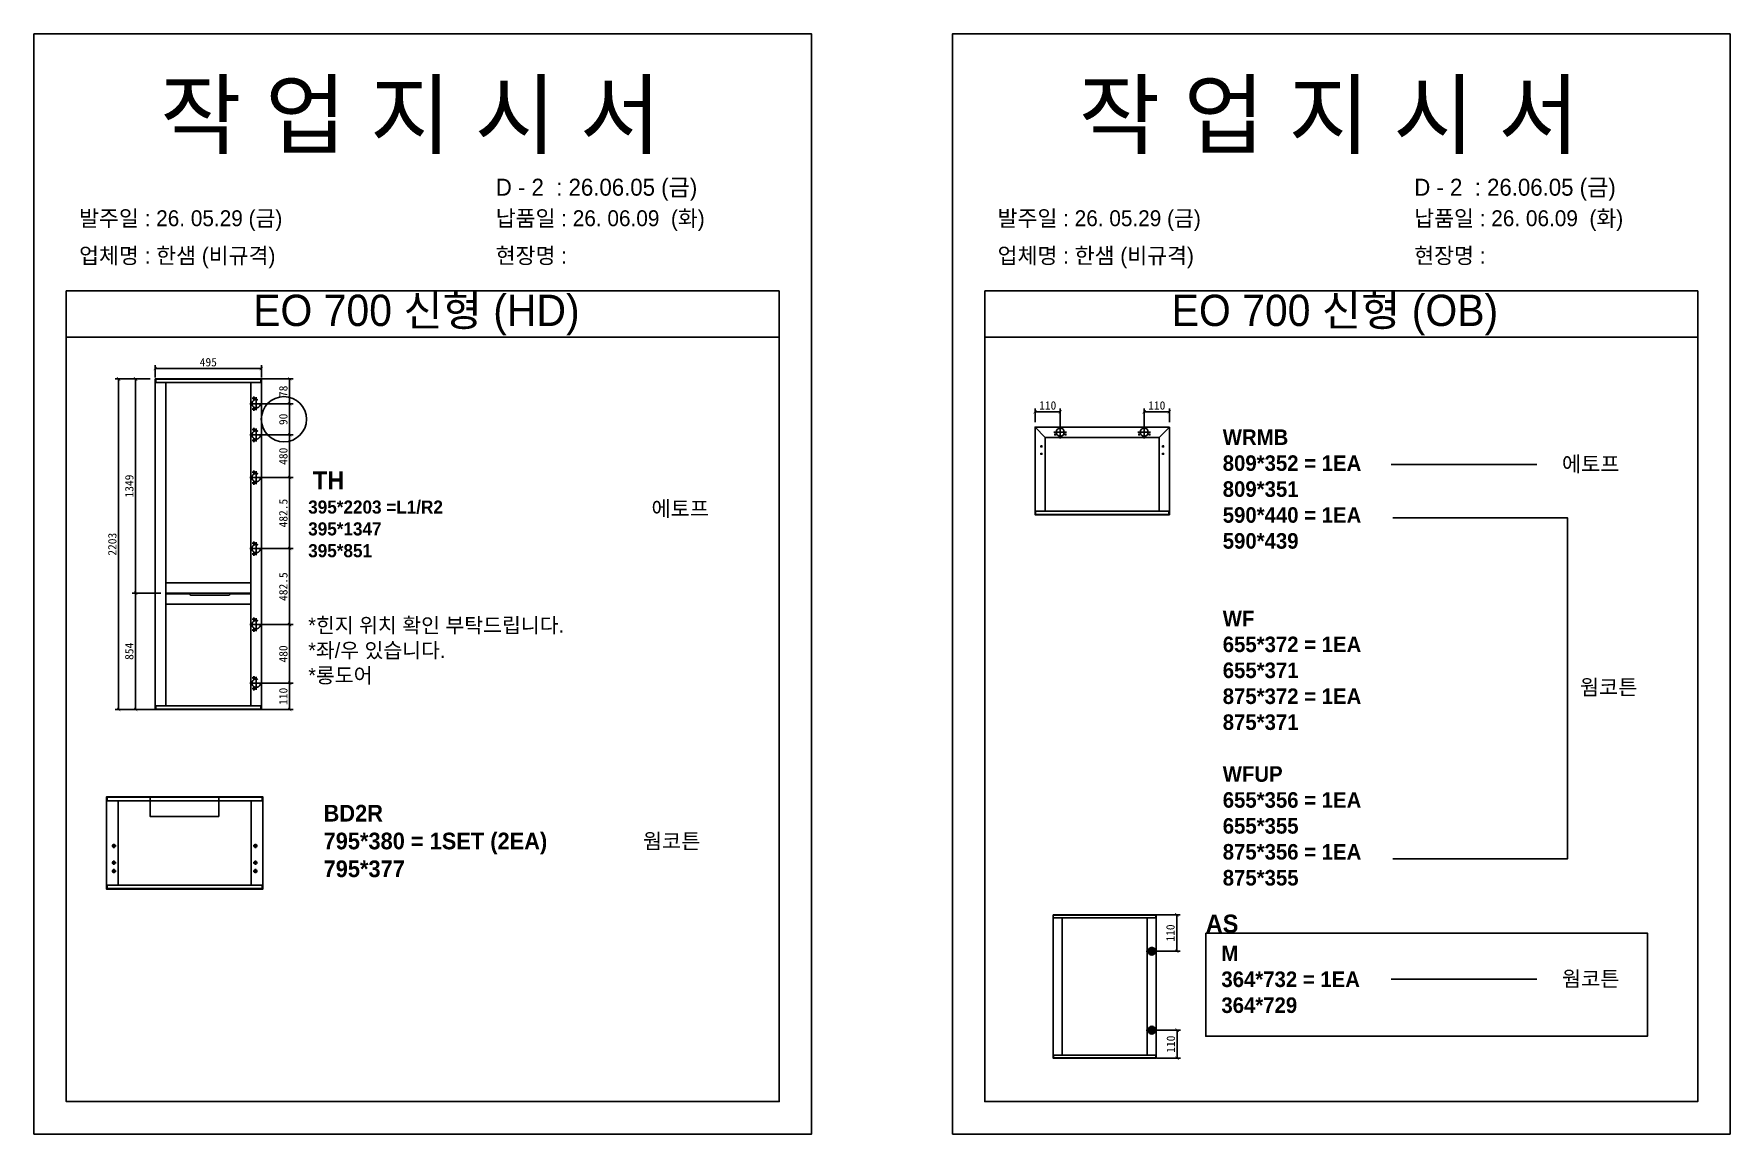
# Model space of a CAD drawing. Header units: millimetres. Extents: x -44117 to 256353, y -2095463 to 65325.
# Drawn here: x 110836 to 115882, y -973536 to -970265 of the extents above; entities that cross this region are included whole.
import ezdxf

# ---------------------------------------------------------------- set-up
doc = ezdxf.new("R2010")
doc.units = ezdxf.units.MM
doc.header["$LTSCALE"] = 10
doc.linetypes.add('CENTER', pattern=[50.8, 31.75, -6.35, 6.35, -6.35])
doc.linetypes.add('HIDDEN', pattern=[9.525, 6.35, -3.175])
doc.layers.add('CENTER', color=4, linetype='CENTER')
doc.layers.add('HIDDEN', color=3, linetype='HIDDEN')
doc.layers.add('Layer1', color=7, linetype='Continuous', lineweight=70)
doc.styles.add('MtX_Gulim', font='')
doc.styles.get('MtX_Gulim').set_extended_font_data('Gulim', bold=True)
doc.dimstyles.new('ISO-25', dxfattribs={"dimtxt": 2.5, "dimasz": 2.5, "dimexe": 1, "dimexo": 1, "dimtad": 1, "dimtxsty": 'Standard', "dimblk": 'ARCHTICK', "dimcen": 2.5, "dimadec": 0, "dimazin": 0, "dimtfac": 1, "dimtmove": 0, "dimatfit": 3, "dimfxl": 0, "dimarcsym": 0})

msp = doc.modelspace()

# ---------------------------------------------------------------- texts
at = {"linetype": 'Continuous', "style": 'MtX_Gulim'}
for s, height, p in [('에토프', 45.499705, (115381.62134, -971566.40484)), ('TH', 53.577179, (111666.23606, -971619.01409)), ('웜코튼', 45.499705, (115434.98402, -972230.10307)), ('AS', 53.577179, (114321.92529, -972937.29508)), ('웜코튼', 45.499705, (115381.62134, -973097.24649))]:
    msp.add_text(s, height=height, dxfattribs=at).set_placement(p)
at = {"attachment_point": 1}
for s, width, gutter_width, heights, insert, char_height in [('{\\fGulim|b0|i0|c129|p50;작 업 지 시 서}', 4553.9528048, 17.21164, [-214.58863], (111212.03012, -970408.16034), 192.7704086), ('{\\fGulim|b0|i0|c129|p50;작 업 지 시 서}', 4553.9528048, 17.21164, [-214.58863], (113944.19892, -970408.16034), 192.7704086), ('\\pt11;{\\fGulim|b0|i0|c129|p50;발주일 : 26. 05.29 (금)}', 4553.9528048, 17.21164, [47.50981], (110970.77884, -970789.1854), 47.2287501), ('{\\fGulim|b0|i0|c129|p50;납품일 : 26. 06.09  (화)}', 4553.9528048, 17.21164, [48.31684], (112209.98686, -970789.1854), 47.2287501), ('\\pt11;{\\fGulim|b0|i0|c129|p50;발주일 : 26. 05.29 (금)}', 4553.9528048, 17.21164, [47.50981], (113702.94764, -970789.1854), 47.2287501), ('{\\fGulim|b0|i0|c129|p50;납품일 : 26. 06.09  (화)}', 4553.9528048, 17.21164, [48.31684], (114942.15567, -970789.1854), 47.2287501), ('{\\fGulim|b0|i0|c129|p50;업체명 : 한샘 (비규격)}', 4553.9528048, 17.21164, [49.72484], (110970.77884, -970900.24343), 47.2287501), ('{\\fGulim|b0|i0|c129|p50;현장명 :  }', 4553.9528048, 17.21164, [52.69999], (112209.98686, -970900.24343), 47.2287501), ('{\\fGulim|b0|i0|c129|p50;업체명 : 한샘 (비규격)}', 4553.9528048, 17.21164, [49.72484], (113702.94764, -970900.24343), 47.2287501), ('{\\fGulim|b0|i0|c129|p50;현장명 :  }', 4553.9528048, 17.21164, [52.69999], (114942.15567, -970900.24343), 47.2287501), ('{\\fGulim|b0|i0|c129|p50;EO 700 신형 (HD)}', 2199.0574109, 8.31133, [-117.13327], (111488.50585, -971040.17724), 93.0868662), ('{\\fGulim|b0|i0|c129|p50;EO 700 신형 (OB)}', 2199.0574109, 8.31133, [-117.13327], (114220.67465, -971040.17724), 93.0868662), ('{\\f굴림|b1|i0|c129|p50;WRMB\\P809*352 = 1EA\\P\\C1;809*351\\P\\C256;590*440 = 1EA\\P\\C1;590*439}', 13987.5428721, 179.89219, [-356.41906], (114372.67895, -971440.83494), 46.2579928), ('{\\f굴림|b1|i0|c129|p50;395*2203 =L1/R2\\P\\C1;395*1347\\P395*851}', 11769.5052121, 151.36626, [-173.45338], (111652.3269, -971652.27887), 38.9227538), ('{\\f굴림|b1|i0|c129|p50;에토프}', 13746.5878503, 176.7933, [-50.57251], (112673.35164, -971653.58488), 45.4611341), ('{\\fGulim|b0|i0|c129|p50;*힌지 위치 확인 부탁드립니다.\\P*좌/우 있습니다.\\P*롱도어}', 1055.7982644, 3.99038, [-205.09267], (111652.46973, -972000.93298), 44.6923083), ('{\\f굴림|b1|i0|c129|p50;WF\\P655*372 = 1EA\\P\\C1;655*371\\P\\C256;875*372 = 1EA\\P\\C1;875*371\\P\\P\\C256;WFUP\\P655*356 = 1EA\\P\\C1;655*355\\P\\C256;875*356 = 1EA\\P\\C1;875*355}', 13987.5428721, 179.89219, [-819.61087], (114372.67895, -971979.79793), 46.2579928), ('{\\f굴림|b1|i0|c129|p50;BD2R\\P795*380 = 1SET (2EA)\\P\\C1;795*377}', 14993.694483, 192.8322, [-221.8882], (111698.02486, -972557.31147), 49.5854217), ('{\\f굴림|b1|i0|c129|p50;웜코튼}', 13746.5878503, 176.7933, [-49.06916], (112647.83363, -972642.42445), 45.4611341), ('{\\f굴림|b1|i0|c129|p50;M\\P364*732 = 1EA\\P\\C1;364*729}', 13987.5428721, 179.89219, [-201.981], (114368.61763, -972975.70137), 46.2579928)]:
    msp.add_mtext_dynamic_manual_height_columns(s, width=width, gutter_width=gutter_width, heights=heights, dxfattribs=dict(at, insert=insert, char_height=char_height))
at = {"color": 1, "char_height": 50.4900421, "attachment_point": 1}
for insert in [(112210.25269, -970695.30124), (114942.4215, -970695.30124)]:
    msp.add_mtext_dynamic_manual_height_columns('{\\fGulim|b0|i0|c129|p50;D - 2  : 26.06.05 (금)}', width=4868.417403, gutter_width=18.40016, heights=[51.65327], dxfattribs=dict(at, insert=insert))

# ---------------------------------------------------------------- blocks, each defined once
blk = doc.blocks.new('_ArchTick')
at = {"color": 0, "linetype": 'ByBlock', "const_width": 0.15}
blk.add_lwpolyline([(-0.5, -0.5), (0.5, 0.5)], dxfattribs=at)
blk = doc.blocks.new('*D6640')
at = {"color": 0, "lineweight": -2}
for p, q in [((111512.5, -971290.7), (111607.1, -971290.7)), ((111597.1, -971290.7), (111597.1, -971364.3)), ((111512.5, -971364.3), (111607.1, -971364.3))]:
    blk.add_line(p, q, dxfattribs=at)
at = {"layer": 'Defpoints', "color": 0}
for p in [(111497.5, -971290.7), (111497.5, -971364.3), (111597.1, -971364.3)]:
    blk.add_point(p, dxfattribs=at)
at = {"color": 0, "lineweight": -2, "xscale": 10, "yscale": 10, "zscale": 10}
for p, rotation in [((111597.1, -971290.7), 90), ((111597.1, -971364.3), 270)]:
    blk.add_blockref('_ArchTick', p, dxfattribs=dict(at, rotation=rotation))
at = {"color": 0, "insert": (111578.3, -971327.5), "char_height": 25, "attachment_point": 5, "rotation": 90}
blk.add_mtext('78', dxfattribs=at)
blk = doc.blocks.new('*D6641')
at = {"color": 0, "lineweight": -2}
for p, q in [((111214.1, -971927.7), (111128.8, -971927.7)), ((111138.8, -971927.7), (111138.8, -972273.7)), ((111214.1, -972273.7), (111128.8, -972273.7))]:
    blk.add_line(p, q, dxfattribs=at)
at = {"layer": 'Defpoints', "color": 0}
for p in [(111229.1, -971927.7), (111138.8, -972273.7), (111229.1, -972273.7)]:
    blk.add_point(p, dxfattribs=at)
at = {"color": 0, "lineweight": -2, "xscale": 10, "yscale": 10, "zscale": 10}
for p, rotation in [((111138.8, -971927.7), 90), ((111138.8, -972273.7), 270)]:
    blk.add_blockref('_ArchTick', p, dxfattribs=dict(at, rotation=rotation))
at = {"color": 0, "insert": (111120.1, -972100.7), "char_height": 25, "attachment_point": 5, "rotation": 90}
blk.add_mtext('854', dxfattribs=at)
blk = doc.blocks.new('*D6642')
at = {"color": 0, "lineweight": -2}
for p, q in [((111512.5, -972195.6), (111607.1, -972195.6)), ((111597.1, -972195.6), (111597.1, -972273.7)), ((111512.5, -972273.7), (111607.1, -972273.7))]:
    blk.add_line(p, q, dxfattribs=at)
at = {"layer": 'Defpoints', "color": 0}
for p in [(111497.5, -972195.6), (111497.5, -972273.7), (111597.1, -972273.7)]:
    blk.add_point(p, dxfattribs=at)
at = {"color": 0, "lineweight": -2, "xscale": 10, "yscale": 10, "zscale": 10}
for p, rotation in [((111597.1, -972195.6), 90), ((111597.1, -972273.7), 270)]:
    blk.add_blockref('_ArchTick', p, dxfattribs=dict(at, rotation=rotation))
at = {"color": 0, "insert": (111578.3, -972234.6), "char_height": 25, "attachment_point": 5, "rotation": 90}
blk.add_mtext('110', dxfattribs=at)
blk = doc.blocks.new('*D6643')
at = {"color": 0, "lineweight": -2}
for p, q in [((111182.5, -971290.7), (111128.8, -971290.7)), ((111138.8, -971290.7), (111138.8, -971927.7)), ((111214.1, -971927.7), (111128.8, -971927.7))]:
    blk.add_line(p, q, dxfattribs=at)
at = {"layer": 'Defpoints', "color": 0}
for p in [(111197.5, -971290.7), (111138.8, -971927.7), (111229.1, -971927.7)]:
    blk.add_point(p, dxfattribs=at)
at = {"color": 0, "lineweight": -2, "xscale": 10, "yscale": 10, "zscale": 10}
for p, rotation in [((111138.8, -971290.7), 90), ((111138.8, -971927.7), 270)]:
    blk.add_blockref('_ArchTick', p, dxfattribs=dict(at, rotation=rotation))
at = {"color": 0, "insert": (111120.1, -971609.2), "char_height": 25, "attachment_point": 5, "rotation": 90}
blk.add_mtext('1349', dxfattribs=at)
blk = doc.blocks.new('*D6644')
at = {"color": 0, "lineweight": -2}
for p, q in [((111512.5, -971584.2), (111607.1, -971584.2)), ((111597.1, -971584.2), (111597.1, -971795.3)), ((111512.5, -971795.3), (111607.1, -971795.3))]:
    blk.add_line(p, q, dxfattribs=at)
at = {"layer": 'Defpoints', "color": 0}
for p in [(111497.5, -971584.2), (111497.5, -971795.3), (111597.1, -971795.3)]:
    blk.add_point(p, dxfattribs=at)
at = {"color": 0, "lineweight": -2, "xscale": 10, "yscale": 10, "zscale": 10}
for p, rotation in [((111597.1, -971584.2), 90), ((111597.1, -971795.3), 270)]:
    blk.add_blockref('_ArchTick', p, dxfattribs=dict(at, rotation=rotation))
at = {"color": 0, "insert": (111578.3, -971689.7), "char_height": 25, "attachment_point": 5, "rotation": 90}
blk.add_mtext('482.5', dxfattribs=at)
blk = doc.blocks.new('*D6645')
at = {"color": 0, "lineweight": -2}
for p, q in [((111512.5, -971795.3), (111607.1, -971795.3)), ((111597.1, -971795.3), (111597.1, -972021.4)), ((111512.5, -972021.4), (111607.1, -972021.4))]:
    blk.add_line(p, q, dxfattribs=at)
at = {"layer": 'Defpoints', "color": 0}
for p in [(111497.5, -971795.3), (111497.5, -972021.4), (111597.1, -972021.4)]:
    blk.add_point(p, dxfattribs=at)
at = {"color": 0, "lineweight": -2, "xscale": 10, "yscale": 10, "zscale": 10}
for p, rotation in [((111597.1, -971795.3), 90), ((111597.1, -972021.4), 270)]:
    blk.add_blockref('_ArchTick', p, dxfattribs=dict(at, rotation=rotation))
at = {"color": 0, "insert": (111578.3, -971908.3), "char_height": 25, "attachment_point": 5, "rotation": 90}
blk.add_mtext('482.5', dxfattribs=at)
blk = doc.blocks.new('*D6646')
at = {"color": 0, "lineweight": -2}
for p, q in [((111512.5, -972021.4), (111607.1, -972021.4)), ((111597.1, -972021.4), (111597.1, -972195.6)), ((111512.5, -972195.6), (111607.1, -972195.6))]:
    blk.add_line(p, q, dxfattribs=at)
at = {"layer": 'Defpoints', "color": 0}
for p in [(111497.5, -972021.4), (111497.5, -972195.6), (111597.1, -972195.6)]:
    blk.add_point(p, dxfattribs=at)
at = {"color": 0, "lineweight": -2, "xscale": 10, "yscale": 10, "zscale": 10}
for p, rotation in [((111597.1, -972021.4), 90), ((111597.1, -972195.6), 270)]:
    blk.add_blockref('_ArchTick', p, dxfattribs=dict(at, rotation=rotation))
at = {"color": 0, "insert": (111578.3, -972108.5), "char_height": 25, "attachment_point": 5, "rotation": 90}
blk.add_mtext('480', dxfattribs=at)
blk = doc.blocks.new('*D6647')
at = {"color": 0, "lineweight": -2}
for p, q in [((111512.5, -971457.3), (111607.1, -971457.3)), ((111597.1, -971457.3), (111597.1, -971584.2)), ((111512.5, -971584.2), (111607.1, -971584.2))]:
    blk.add_line(p, q, dxfattribs=at)
at = {"layer": 'Defpoints', "color": 0}
for p in [(111497.5, -971457.3), (111497.5, -971584.2), (111597.1, -971584.2)]:
    blk.add_point(p, dxfattribs=at)
at = {"color": 0, "lineweight": -2, "xscale": 10, "yscale": 10, "zscale": 10}
for p, rotation in [((111597.1, -971457.3), 90), ((111597.1, -971584.2), 270)]:
    blk.add_blockref('_ArchTick', p, dxfattribs=dict(at, rotation=rotation))
at = {"color": 0, "insert": (111578.3, -971520.7), "char_height": 25, "attachment_point": 5, "rotation": 90}
blk.add_mtext('480', dxfattribs=at)
blk = doc.blocks.new('*D6648')
at = {"color": 0, "lineweight": -2}
for p, q in [((111182.5, -971290.7), (111078.3, -971290.7)), ((111088.3, -971290.7), (111088.3, -972273.7)), ((111182.5, -972273.7), (111078.3, -972273.7))]:
    blk.add_line(p, q, dxfattribs=at)
at = {"layer": 'Defpoints', "color": 0}
for p in [(111197.5, -971290.7), (111088.3, -972273.7), (111197.5, -972273.7)]:
    blk.add_point(p, dxfattribs=at)
at = {"color": 0, "lineweight": -2, "xscale": 10, "yscale": 10, "zscale": 10}
for p, rotation in [((111088.3, -971290.7), 90), ((111088.3, -972273.7), 270)]:
    blk.add_blockref('_ArchTick', p, dxfattribs=dict(at, rotation=rotation))
at = {"color": 0, "insert": (111069.6, -971782.2), "char_height": 25, "attachment_point": 5, "rotation": 90}
blk.add_mtext('2203', dxfattribs=at)
blk = doc.blocks.new('*D6649')
at = {"color": 0, "lineweight": -2}
for p, q in [((111197.2, -971286.4), (111197.2, -971249.7)), ((111197.2, -971259.7), (111513.2, -971259.7)), ((111513.2, -971286.4), (111513.2, -971249.7))]:
    blk.add_line(p, q, dxfattribs=at)
at = {"layer": 'Defpoints', "color": 0}
for p in [(111513.2, -971259.7), (111197.2, -971301.4), (111513.2, -971301.4)]:
    blk.add_point(p, dxfattribs=at)
at = {"color": 0, "lineweight": -2, "xscale": 10, "yscale": 10, "zscale": 10, "rotation": 180}
blk.add_blockref('_ArchTick', (111197.2, -971259.7), dxfattribs=at)
at = {"color": 0, "lineweight": -2, "xscale": 10, "yscale": 10, "zscale": 10}
blk.add_blockref('_ArchTick', (111513.2, -971259.7), dxfattribs=at)
at = {"color": 0, "insert": (111355.2, -971241), "char_height": 25, "attachment_point": 5}
blk.add_mtext('495', dxfattribs=at)
blk = doc.blocks.new('*D6650')
at = {"color": 0, "lineweight": -2}
for p, q in [((111512.5, -971364.3), (111607.1, -971364.3)), ((111597.1, -971364.3), (111597.1, -971457.3)), ((111512.5, -971457.3), (111607.1, -971457.3))]:
    blk.add_line(p, q, dxfattribs=at)
at = {"layer": 'Defpoints', "color": 0}
for p in [(111497.5, -971364.3), (111497.5, -971457.3), (111597.1, -971457.3)]:
    blk.add_point(p, dxfattribs=at)
at = {"color": 0, "lineweight": -2, "xscale": 10, "yscale": 10, "zscale": 10}
for p, rotation in [((111597.1, -971364.3), 90), ((111597.1, -971457.3), 270)]:
    blk.add_blockref('_ArchTick', p, dxfattribs=dict(at, rotation=rotation))
at = {"color": 0, "insert": (111578.3, -971410.8), "char_height": 25, "attachment_point": 5, "rotation": 90}
blk.add_mtext('90', dxfattribs=at)
blk = doc.blocks.new('*D6651')
at = {"color": 0, "lineweight": -2}
for p, q in [((113814.6, -971419.3), (113814.6, -971378.4)), ((113814.6, -971388.4), (113889.4, -971388.4)), ((113889.4, -971434), (113889.4, -971378.4))]:
    blk.add_line(p, q, dxfattribs=at)
at = {"layer": 'Defpoints', "color": 0}
for p in [(113889.4, -971388.4), (113814.6, -971434.3), (113889.4, -971449)]:
    blk.add_point(p, dxfattribs=at)
at = {"color": 0, "lineweight": -2, "xscale": 10, "yscale": 10, "zscale": 10, "rotation": 180}
blk.add_blockref('_ArchTick', (113814.6, -971388.4), dxfattribs=at)
at = {"color": 0, "lineweight": -2, "xscale": 10, "yscale": 10, "zscale": 10}
blk.add_blockref('_ArchTick', (113889.4, -971388.4), dxfattribs=at)
at = {"color": 0, "insert": (113852, -971369.7), "char_height": 25, "attachment_point": 5}
blk.add_mtext('110', dxfattribs=at)
blk = doc.blocks.new('*D6652')
at = {"color": 0, "lineweight": -2}
for p, q in [((114139.1, -971434), (114139.1, -971378.4)), ((114139.1, -971388.4), (114213.9, -971388.4)), ((114213.9, -971419.3), (114213.9, -971378.4))]:
    blk.add_line(p, q, dxfattribs=at)
at = {"layer": 'Defpoints', "color": 0}
for p in [(114213.9, -971388.4), (114213.9, -971434.3), (114139.1, -971449)]:
    blk.add_point(p, dxfattribs=at)
at = {"color": 0, "lineweight": -2, "xscale": 10, "yscale": 10, "zscale": 10, "rotation": 180}
blk.add_blockref('_ArchTick', (114139.1, -971388.4), dxfattribs=at)
at = {"color": 0, "lineweight": -2, "xscale": 10, "yscale": 10, "zscale": 10}
blk.add_blockref('_ArchTick', (114213.9, -971388.4), dxfattribs=at)
at = {"color": 0, "insert": (114176.5, -971369.7), "char_height": 25, "attachment_point": 5}
blk.add_mtext('110', dxfattribs=at)
blk = doc.blocks.new('*D6653')
at = {"color": 0, "lineweight": -2}
for p, q in [((114176.7, -972884.2), (114246, -972884.2)), ((114236, -972992.5), (114236, -972884.2)), ((114176.7, -972992.5), (114246, -972992.5))]:
    blk.add_line(p, q, dxfattribs=at)
at = {"layer": 'Defpoints', "color": 0}
for p in [(114161.7, -972884.2), (114236, -972884.2), (114161.7, -972992.5)]:
    blk.add_point(p, dxfattribs=at)
at = {"color": 0, "lineweight": -2, "xscale": 10, "yscale": 10, "zscale": 10}
for p, rotation in [((114236, -972884.2), 90), ((114236, -972992.5), 270)]:
    blk.add_blockref('_ArchTick', p, dxfattribs=dict(at, rotation=rotation))
at = {"color": 0, "insert": (114217.2, -972938.4), "char_height": 25, "attachment_point": 5, "rotation": 90}
blk.add_mtext('110', dxfattribs=at)
blk = doc.blocks.new('*D6654')
at = {"color": 0, "lineweight": -2}
for p, q in [((114176.7, -973227.4), (114247.1, -973227.4)), ((114237.1, -973227.4), (114237.1, -973310.7)), ((114176.7, -973310.7), (114247.1, -973310.7))]:
    blk.add_line(p, q, dxfattribs=at)
at = {"layer": 'Defpoints', "color": 0}
for p in [(114161.7, -973227.4), (114161.7, -973310.7), (114237.1, -973310.7)]:
    blk.add_point(p, dxfattribs=at)
at = {"color": 0, "lineweight": -2, "xscale": 10, "yscale": 10, "zscale": 10}
for p, rotation in [((114237.1, -973227.4), 90), ((114237.1, -973310.7), 270)]:
    blk.add_blockref('_ArchTick', p, dxfattribs=dict(at, rotation=rotation))
at = {"color": 0, "insert": (114218.4, -973269), "char_height": 25, "attachment_point": 5, "rotation": 90}
blk.add_mtext('110', dxfattribs=at)

# ---------------------------------------------------------------- dimensions: what is measured, and where the dimension line sits
for base, p1, p2, text, picture, middle in [((111513.16493, -971259.73949), (111197.19185, -971301.37179), (111513.16493, -971301.37179), '495', '*D6649', (111355.17839, -971240.98949)), ((113889.40268, -971388.40101), (113814.64972, -971434.25888), (113889.40268, -971449.00373), '110', '*D6651', (113852.0262, -971369.65101)), ((114213.89172, -971388.40101), (114139.13877, -971449.00373), (114213.89172, -971434.25888), '110', '*D6652', (114176.51524, -971369.65101))]:
    dim = msp.add_linear_dim(base=base, p1=p1, p2=p2, text=text, dimstyle='ISO-25', override={"dimscale": 10, "dimasz": 1, "dimexo": 1.5, "dimtxsty": 'Standard'})
    dim.commit()
    dim.dimension.update_dxf_attribs({"geometry": picture, "text_midpoint": middle})
for base, p1, p2, text, picture, middle in [((111088.33294, -972273.68541), (111197.54688, -971290.71759), (111197.54688, -972273.68541), '2203', '*D6648', (111069.58294, -971782.2015)), ((111138.80627, -971927.66335), (111197.54688, -971290.71759), (111229.14418, -971927.66335), '1349', '*D6643', (111120.05627, -971609.19047)), ((111597.08927, -971364.28933), (111497.54379, -971290.71759), (111497.54379, -971364.28933), '78', '*D6640', (111578.33927, -971327.50346)), ((111597.08927, -971457.32922), (111497.54379, -971364.28932), (111497.54379, -971457.32922), '90', '*D6650', (111578.33927, -971410.80927)), ((111597.08927, -971584.15084), (111497.54379, -971457.32921), (111497.54379, -971584.15084), '480', '*D6647', (111578.33927, -971520.74003)), ((111597.08927, -971795.26609), (111497.54379, -971584.15084), (111497.54379, -971795.26609), '482.5', '*D6644', (111578.33927, -971689.70847)), ((111597.08927, -972021.37701), (111497.54379, -971795.26609), (111497.54379, -972021.37701), '482.5', '*D6645', (111578.33927, -971908.32155)), ((111138.80627, -972273.68541), (111229.14418, -971927.66335), (111229.14418, -972273.68541), '854', '*D6641', (111120.05627, -972100.67438)), ((111597.08927, -972195.57971), (111497.54379, -972021.37701), (111497.54379, -972195.57971), '480', '*D6646', (111578.33927, -972108.47836)), ((111597.08927, -972273.68541), (111497.54379, -972195.57971), (111497.54379, -972273.68541), '110', '*D6642', (111578.33927, -972234.63256)), ((114235.95017, -972884.2224), (114161.69948, -972992.51042), (114161.69948, -972884.2224), '110', '*D6653', (114217.20017, -972938.36641)), ((114237.13775, -973310.66517), (114161.69948, -973227.35873), (114161.69948, -973310.66517), '110', '*D6654', (114218.38775, -973269.01195))]:
    dim = msp.add_linear_dim(base=base, p1=p1, p2=p2, angle=90, text=text, dimstyle='ISO-25', override={"dimscale": 10, "dimasz": 1, "dimexo": 1.5, "dimtxsty": 'Standard'})
    dim.commit()
    dim.dimension.update_dxf_attribs({"geometry": picture, "text_midpoint": middle})

# ---------------------------------------------------------------- linework, layer by layer
for p, q in [((113053.25381, -971029.16637), (110932.77931, -971029.16637)), ((115785.42262, -971029.16637), (113664.94812, -971029.16637)), ((113053.25381, -971166.85952), (110932.77931, -971166.85952)), ((115785.42262, -971166.85952), (113664.94812, -971166.85952)), ((111197.19185, -971291.07261), (111197.19185, -972273.33039)), ((111197.19185, -971291.07261), (111197.19185, -971301.37179)), ((111513.16493, -971291.71166), (111197.19185, -971291.71166)), ((111512.8099, -971290.71759), (111197.54688, -971290.71759)), ((111198.96698, -971290.71759), (111198.96698, -971301.37179)), ((111511.3898, -971290.71759), (111511.3898, -971301.37179)), ((111513.16493, -971291.07261), (111513.16493, -971301.37179)), ((111197.19185, -971301.37179), (111513.16493, -971301.37179)), ((111229.14418, -971301.37179), (111229.14418, -972263.03121)), ((111481.2126, -971301.37179), (111481.2126, -972263.03121)), ((111513.16493, -971301.37179), (111513.16493, -972273.33039)), ((113814.30681, -971434.25888), (113814.30681, -971694.1797)), ((113844.82522, -971464.77729), (113814.40725, -971434.01641)), ((114213.89172, -971433.91598), (113814.64972, -971433.91598)), ((113889.40267, -971467.7075), (113889.40267, -971430.29996)), ((114139.13877, -971467.7075), (114139.13877, -971430.29996)), ((114183.71622, -971464.77729), (114214.13419, -971434.01641)), ((114214.23462, -971694.1797), (114214.23462, -971434.25888)), ((113829.73747, -971491.52376), (113836.59554, -971491.52376)), ((113833.16651, -971488.09472), (113833.16651, -971494.95279)), ((113844.82522, -971464.77729), (113844.82522, -971684.9213)), ((114183.71622, -971464.77729), (113844.82522, -971464.77729)), ((113908.10645, -971449.00373), (113870.69891, -971449.00373)), ((113876.71525, -971455.8618), (113871.22879, -971455.8618)), ((113873.97202, -971453.11857), (113873.97202, -971458.60502)), ((113907.57656, -971455.8618), (113902.0901, -971455.8618)), ((113904.83333, -971453.11857), (113904.83333, -971458.60502)), ((114120.435, -971449.00373), (114157.84254, -971449.00373)), ((114126.45135, -971455.8618), (114120.96489, -971455.8618)), ((114123.70812, -971453.11857), (114123.70812, -971458.60502)), ((114157.31266, -971455.8618), (114151.8262, -971455.8618)), ((114154.56943, -971453.11857), (114154.56943, -971458.60502)), ((114183.71622, -971684.2355), (114183.71622, -971464.77729)), ((114198.80397, -971491.52376), (114191.9459, -971491.52376)), ((114195.37494, -971488.09472), (114195.37494, -971494.95279)), ((113829.73747, -971513.46958), (113836.59554, -971513.46958)), ((113833.16651, -971510.04054), (113833.16651, -971516.89861)), ((114198.80397, -971513.46958), (114191.9459, -971513.46958)), ((114195.37494, -971510.04054), (114195.37494, -971516.89861)), ((113814.30681, -971684.2355), (114214.23462, -971684.2355)), ((113814.30681, -971693.56247), (114213.89172, -971693.56247)), ((113814.64972, -971694.5226), (114213.89172, -971694.5226)), ((113816.02133, -971684.2355), (113816.02133, -971694.5226)), ((114212.52011, -971694.5226), (114212.52011, -971684.2355)), ((111197.19185, -972263.03121), (111513.16493, -972263.03121)), ((111197.19185, -972273.33039), (111197.19185, -972263.03121)), ((111513.16493, -972272.69134), (111197.19185, -972272.69134)), ((111512.8099, -972273.68541), (111197.54688, -972273.68541)), ((111198.96698, -972273.68541), (111198.96698, -972263.03121)), ((111511.3898, -972273.68541), (111511.3898, -972263.03121)), ((111513.16493, -972273.33039), (111513.16493, -972263.03121)), ((111051.82429, -972534.01609), (111051.82429, -972807.21139)), ((111517.58705, -972534.72061), (111051.82429, -972534.72061)), ((111517.58705, -972545.36661), (111051.82429, -972545.36661)), ((111517.19565, -972533.62469), (111052.21569, -972533.62469)), ((111053.78127, -972533.62469), (111053.78127, -972545.36661)), ((111087.05004, -972545.36661), (111087.05004, -972795.86087)), ((111482.36129, -972795.86087), (111482.36129, -972545.36661)), ((111515.63006, -972533.62469), (111515.63006, -972545.36661)), ((111517.58705, -972807.21139), (111517.58705, -972534.01609)), ((111080.59199, -972679.22448), (111067.67588, -972679.22448)), ((111074.13393, -972672.76642), (111074.13393, -972685.68253)), ((111488.81935, -972679.22448), (111501.73546, -972679.22448)), ((111495.2774, -972672.76642), (111495.2774, -972685.68253)), ((111080.59199, -972729.32333), (111067.67588, -972729.32333)), ((111080.59199, -972754.37276), (111067.67588, -972754.37276)), ((111074.13393, -972722.86527), (111074.13393, -972735.78138)), ((111074.13393, -972747.9147), (111074.13393, -972760.83081)), ((111488.81935, -972729.32333), (111501.73546, -972729.32333)), ((111488.81935, -972754.37276), (111501.73546, -972754.37276)), ((111495.2774, -972722.86527), (111495.2774, -972735.78138)), ((111495.2774, -972747.9147), (111495.2774, -972760.83081)), ((111517.58705, -972795.86087), (111051.82429, -972795.86087)), ((111053.78127, -972795.86087), (111053.78127, -972807.60279)), ((111515.63006, -972807.60279), (111515.63006, -972795.86087)), ((111517.58705, -972806.50687), (111051.82429, -972806.50687)), ((111052.21569, -972807.60279), (111517.19565, -972807.60279)), ((113867.92568, -972884.52875), (113867.92568, -973310.35881)), ((114174.9494, -972885.08018), (113867.92568, -972885.08018)), ((114174.9494, -972893.41297), (113867.92568, -972893.41297)), ((114174.64305, -972884.2224), (113868.23204, -972884.2224)), ((113895.19106, -972892.80027), (113895.19106, -973301.4746)), ((114147.37767, -973301.4746), (114147.37767, -972893.41297)), ((114173.41764, -972893.41297), (114173.41764, -972884.2224)), ((114174.9494, -973310.35881), (114174.9494, -972884.52875)), ((114174.9494, -973301.4746), (113867.92568, -973301.4746)), ((114174.9494, -973309.80739), (113867.92568, -973309.80739)), ((114174.64305, -973310.66517), (113868.23204, -973310.66517)), ((113869.45745, -973310.66517), (113869.45745, -973301.4746)), ((114173.41764, -973301.4746), (114173.41764, -973310.66517))]:
    msp.add_line(p, q)
at = {"ltscale": 10}
for p, q in [((111481.2126, -971896.5653), (111229.14418, -971896.5653)), ((111481.2126, -971927.66335), (111229.14418, -971927.66335)), ((111229.14418, -971929.40193), (111300.5044, -971929.40193)), ((111300.5044, -971931.21578), (111300.5044, -971927.66335)), ((111416.9529, -971933.34594), (111302.63455, -971933.34594)), ((111419.08306, -971931.21578), (111419.08306, -971927.66335)), ((111419.08306, -971929.40193), (111481.2126, -971929.40193)), ((111481.2126, -971960.46757), (111229.14418, -971960.46757))]:
    msp.add_line(p, q, dxfattribs=at)
for points in [[(110836.39411, -973536.32492), (113149.63901, -973536.32492), (113149.63901, -970264.7357), (110836.39411, -970264.7357)], [(113568.56292, -973536.32492), (115881.80782, -973536.32492), (115881.80782, -970264.7357), (113568.56292, -970264.7357)]]:
    msp.add_lwpolyline(points, close=True)
for points in [[(110932.77931, -971029.16637), (110932.77931, -973439.93971), (113053.25381, -973439.93971), (113053.25381, -971029.16637)], [(113664.94812, -971029.16637), (113664.94812, -973439.93971), (115785.42262, -973439.93971), (115785.42262, -971029.16637)], [(114873.40015, -971545.29582), (115307.45469, -971545.29582)], [(114878.39332, -971703.83979), (115398.67937, -971703.83979), (115398.67937, -972717.73056), (114878.39332, -972717.73056)], [(111386.38549, -972533.62469), (111386.38549, -972591.56098), (111181.84595, -972591.56098), (111181.84595, -972533.62469)], [(114873.40015, -973076.13748), (115307.45469, -973076.13748)]]:
    msp.add_lwpolyline(points)
at = {"color": 1}
msp.add_lwpolyline([(114321.92529, -972938.57073), (115635.98109, -972938.57073), (115635.98109, -973245.40609), (114321.92529, -973245.40609)], close=True, dxfattribs=at)
msp.add_circle((111579.98458, -971410.50454), 67.13445, dxfattribs=at)
for centre, radius in [((113889.40267, -971449.00373), 12.00162), ((114139.13877, -971449.00373), 12.00162), ((113833.16651, -971491.52376), 1.02871), ((113873.97202, -971455.8618), 1.09729), ((113904.83333, -971455.8618), 1.09729), ((114123.70812, -971455.8618), 1.09729), ((114154.56943, -971455.8618), 1.09729), ((114195.37494, -971491.52376), 1.02871), ((113833.16651, -971513.46958), 1.02871), ((114195.37494, -971513.46958), 1.02871), ((111074.13393, -972679.22448), 3.91397), ((111495.2774, -972679.22448), 3.91397), ((111074.13393, -972729.32333), 3.91397), ((111074.13393, -972754.37276), 3.91397), ((111495.2774, -972729.32333), 3.91397), ((111495.2774, -972754.37276), 3.91397)]:
    msp.add_circle(centre, radius)
for centre, radius, start, end in [((111197.54688, -971291.07261), 0.35503, 90, 180), ((111512.8099, -971291.07261), 0.35503, 0, 90), ((113814.64972, -971434.25888), 0.3429, 90, 180), ((114213.89172, -971434.25888), 0.3429, 0, 90), ((113814.64972, -971694.1797), 0.3429, 180, 270), ((114213.89172, -971694.1797), 0.3429, 270, 0), ((111197.54688, -972273.33039), 0.35503, 180, 270), ((111512.8099, -972273.33039), 0.35503, 270, 0), ((111052.21569, -972534.01609), 0.3914, 90, 180), ((111517.19565, -972534.01609), 0.3914, 0, 90), ((111052.21569, -972807.21139), 0.3914, 180, 270), ((111517.19565, -972807.21139), 0.3914, 270, 0), ((114174.64305, -972884.52875), 0.30635, 0, 90), ((113868.23204, -973310.35882), 0.30635, 180, 270), ((114174.64305, -973310.35882), 0.30635, 270, 0)]:
    msp.add_arc(centre, radius, start, end)
at = {"ltscale": 10}
for centre, start, end in [((111302.63455, -971931.21578), 180, 270), ((111416.9529, -971931.21578), 270, 0)]:
    msp.add_arc(centre, 2.13016, start, end, dxfattribs=at)
at = {"layer": 'CENTER'}
for p, q in [((111490.7983, -971342.98777), (111490.7983, -971353.63855)), ((111478.17879, -971364.28933), (111516.90878, -971364.28933)), ((111485.47291, -971348.31316), (111496.12368, -971348.31316)), ((111485.47291, -971380.2655), (111496.12368, -971380.2655)), ((111490.7983, -971374.94011), (111490.7983, -971385.59089)), ((111497.54379, -971344.92433), (111497.54379, -971383.65432)), ((111485.47291, -971441.35305), (111496.12368, -971441.35305)), ((111490.7983, -971436.02766), (111490.7983, -971446.67844)), ((111497.54379, -971437.96422), (111497.54379, -971476.69421)), ((111478.17879, -971457.32922), (111516.90878, -971457.32922)), ((111485.47291, -971473.30539), (111496.12368, -971473.30539)), ((111490.7983, -971467.98), (111490.7983, -971478.63077)), ((111478.17879, -971584.15084), (111516.90878, -971584.15084)), ((111485.47291, -971568.17467), (111496.12368, -971568.17467)), ((111490.7983, -971562.84928), (111490.7983, -971573.50006)), ((111490.7983, -971594.80162), (111490.7983, -971605.4524)), ((111497.54379, -971564.78584), (111497.54379, -971603.51583)), ((111485.47291, -971600.12701), (111496.12368, -971600.12701)), ((111478.17879, -971795.26609), (111516.90878, -971795.26609)), ((111485.47291, -971779.28993), (111496.12368, -971779.28993)), ((111490.7983, -971773.96454), (111490.7983, -971784.61532)), ((111497.54379, -971775.90109), (111497.54379, -971814.63108)), ((111485.47291, -971811.24226), (111496.12368, -971811.24226)), ((111490.7983, -971805.91687), (111490.7983, -971816.56765)), ((111478.17879, -972021.37701), (111516.90878, -972021.37701)), ((111485.47291, -972005.40085), (111496.12368, -972005.40085)), ((111485.47291, -972037.35318), (111496.12368, -972037.35318)), ((111490.7983, -972000.07546), (111490.7983, -972010.72623)), ((111490.7983, -972032.02779), (111490.7983, -972042.67857)), ((111497.54379, -972002.01201), (111497.54379, -972040.742)), ((111478.17879, -972195.57971), (111516.90878, -972195.57971)), ((111485.47291, -972179.60355), (111496.12368, -972179.60355)), ((111490.7983, -972174.27816), (111490.7983, -972184.92893)), ((111497.54379, -972176.21471), (111497.54379, -972214.9447)), ((111485.47291, -972211.55588), (111496.12368, -972211.55588)), ((111490.7983, -972206.23049), (111490.7983, -972216.88127))]:
    msp.add_line(p, q, dxfattribs=at)
at = {"layer": 'HIDDEN'}
for centre, radius in [((111497.54379, -971364.28933), 12.42591), ((111490.7983, -971348.31316), 2.7692), ((111490.7983, -971380.2655), 2.7692), ((111490.7983, -971441.35305), 2.7692), ((111497.54379, -971457.32922), 12.42591), ((111490.7983, -971473.30538), 2.7692), ((111497.54379, -971584.15084), 12.42591), ((111490.7983, -971568.17467), 2.7692), ((111490.7983, -971600.12701), 2.7692), ((111497.54379, -971795.26609), 12.42591), ((111490.7983, -971779.28993), 2.7692), ((111490.7983, -971811.24226), 2.7692), ((111497.54379, -972021.37701), 12.42591), ((111490.7983, -972005.40085), 2.7692), ((111490.7983, -972037.35318), 2.7692), ((111497.54379, -972195.57971), 12.42591), ((111490.7983, -972179.60355), 2.7692), ((111490.7983, -972211.55588), 2.7692)]:
    msp.add_circle(centre, radius, dxfattribs=at)
at = {"layer": 'Layer1'}
for p, q in [((114161.69948, -972981.21945), (114161.69948, -973003.80139)), ((114161.69948, -973238.64971), (114161.69948, -973216.06776))]:
    msp.add_line(p, q, dxfattribs=at)
for points in [[(114172.99046, -972992.51042), (114150.40851, -972992.51042)], [(114172.99046, -973227.35873), (114150.40851, -973227.35873)]]:
    msp.add_lwpolyline(points, close=True, dxfattribs=at)
for centre in [(114161.69948, -972992.51042), (114161.69948, -973227.35873)]:
    msp.add_circle(centre, 7.52731, dxfattribs=at)

msp.set_redraw_order([(e.dxf.handle, doc.entitydb.next_handle()) for e in msp.query("TEXT MTEXT ATTDEF DIMENSION ARC_DIMENSION")])  # texts and dimensions are drawn at this point

doc.saveas('drawing.dxf')
